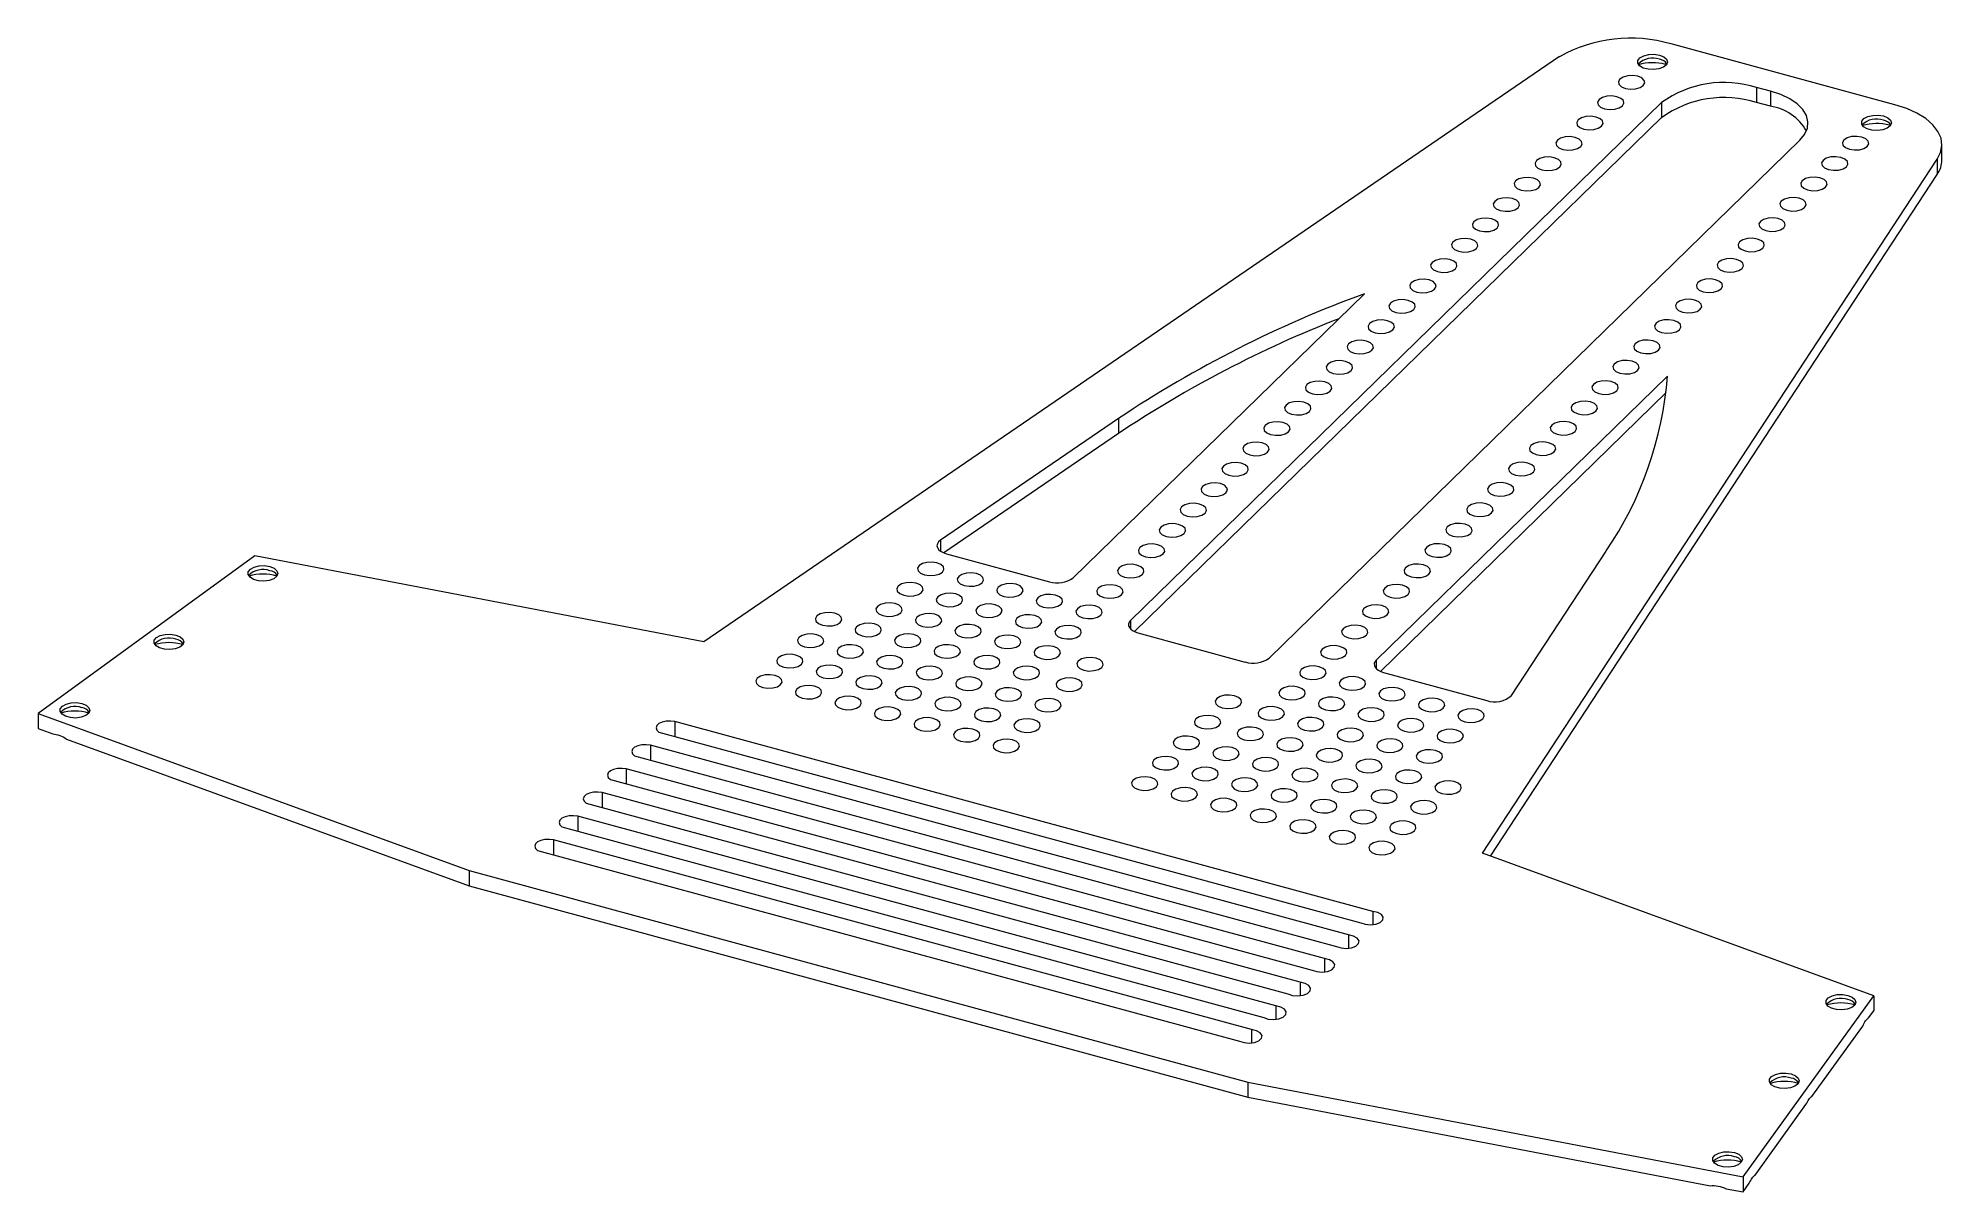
# Paper-space layout '_트리메트릭' of a CAD drawing. Header units: millimetres. Extents: x -163 to 53, y -91 to 40.
import ezdxf

# ---------------------------------------------------------------- set-up
doc = ezdxf.new("R2010")
doc.units = ezdxf.units.MM

psp = doc.layouts.new('_트리메트릭')

# ---------------------------------------------------------------- linework, layer by layer
at = {"color": 7, "linetype": 'Continuous', "lineweight": 15}
for p, q in [((47.72, 32.42), (22.28, 39.33)), ((9.63, 37.88), (-87.58, -28.59)), ((21.65, 37), (21.76, 36.97)), ((21.19, 32.66), (-39.11, -26.19)), ((21.19, 32.66), (21.19, 30.95)), ((33.57, 33.96), (32, 34.38)), ((32, 34.38), (32, 32.67)), ((33.57, 32.24), (32, 32.67)), ((33.57, 33.96), (33.57, 32.24)), ((21.19, 30.95), (-38.65, -27.45)), ((-23.38, -30.47), (36.92, 28.39)), ((47.09, 30.09), (47.2, 30.05)), ((0.86, -52.62), (52.53, 26.22)), ((52.53, 26.22), (52.53, 24.5)), ((53.05, 26.15), (53.05, 27.87)), ((1.77, -52.95), (52.53, 24.5)), ((-45.63, -21.34), (-12.55, 10.95)), ((21.88, 1.59), (-11.2, -30.7)), ((21.72, -0.28), (-10.74, -31.96)), ((-40.48, -3.23), (-60.7, -17.06)), ((-40.48, -3.23), (-40.48, -4.94)), ((-40.48, -4.94), (-60.31, -18.5)), ((-138.61, -18.82), (-163.22, -36.75)), ((-87.58, -28.59), (-138.61, -18.82)), ((-60.04, -18.59), (-48.33, -21.77)), ((4.17, -34.69), (14.92, -18.29)), ((-38.27, -27.58), (-26.09, -30.9)), ((-10.37, -32.09), (1.34, -35.27)), ((-163.22, -36.75), (-114.23, -54.59)), ((-163.22, -36.75), (-163.22, -38.47)), ((-163.22, -38.47), (-161.55, -39.07)), ((-92.69, -38.86), (-12.96, -60.53)), ((-11.59, -59.23), (-90.89, -37.67)), ((-90.89, -37.67), (-90.89, -39.35)), ((-159.98, -39.65), (-114.23, -56.31)), ((-14.34, -61.91), (-93.64, -40.36)), ((-93.64, -40.36), (-93.64, -42.04)), ((-17.1, -64.6), (-96.4, -43.05)), ((-96.4, -43.05), (-96.4, -44.72)), ((-95.45, -41.55), (-15.72, -63.21)), ((-98.2, -44.23), (-18.47, -65.9)), ((-100.96, -46.92), (-21.23, -68.59)), ((-19.85, -67.29), (-99.15, -45.74)), ((-99.15, -45.74), (-99.15, -47.41)), ((-103.71, -49.61), (-23.98, -71.28)), ((-22.61, -69.98), (-101.91, -48.43)), ((-101.91, -48.43), (-101.91, -50.1)), ((-25.36, -72.67), (-104.66, -51.12)), ((-104.66, -51.12), (-104.66, -52.79)), ((-106.47, -52.3), (-26.74, -73.97)), ((45.31, -68.81), (0.86, -52.62)), ((-114.23, -54.59), (-25.78, -78.63)), ((-114.23, -54.59), (-114.23, -56.31)), ((-114.23, -56.31), (-25.78, -80.34)), ((-11.59, -59.23), (-11.59, -60.74)), ((-14.34, -61.91), (-14.34, -63.43)), ((-17.1, -64.6), (-17.1, -66.12)), ((-19.85, -67.29), (-19.85, -68.8)), ((30.46, -89.39), (45.31, -68.81)), ((45.31, -68.81), (45.31, -70.52)), ((-22.61, -69.98), (-22.61, -71.49)), ((44.73, -71.33), (45.31, -70.52)), ((-25.36, -72.67), (-25.36, -74.18)), ((38.28, -80.26), (44.06, -72.26)), ((-25.78, -78.63), (-25.78, -80.34)), ((-25.78, -78.63), (30.46, -89.39)), ((-25.78, -80.34), (26.75, -90.4)), ((31.84, -89.19), (37.61, -81.19)), ((28.55, -90.74), (30.46, -91.11)), ((30.46, -89.39), (30.46, -91.11)), ((30.46, -91.11), (31.17, -90.12))]:
    psp.add_line(p, q, dxfattribs=at)
at = {"color": 8, "linetype": 'Continuous', "lineweight": 15}
for p, q in [((-60.7, -17.06), (-60.7, -18.3)), ((-39.11, -26.19), (-39.11, -27.15)), ((-11.2, -30.7), (-11.2, -31.66))]:
    psp.add_line(p, q, dxfattribs=at)
at = {"color": 7, "linetype": 'Continuous', "lineweight": 15, "flags": 128}
for points in [[(20.97, 38.05), (21.46, 37.85), (21.78, 37.58), (21.88, 37.26), (21.75, 36.94), (21.41, 36.67), (20.9, 36.49), (20.29, 36.41), (19.67, 36.44), (19.12, 36.59), (18.71, 36.84), (18.5, 37.14), (18.51, 37.46), (18.75, 37.76), (19.18, 37.99), (19.75, 38.13), (20.37, 38.15), (20.97, 38.05)], [(17.11, 34.28), (17.67, 34.2), (18.25, 34.23), (18.76, 34.37), (19.13, 34.6), (19.3, 34.89), (19.24, 35.19), (18.96, 35.46), (18.51, 35.65), (17.94, 35.73), (17.36, 35.7), (16.85, 35.56), (16.48, 35.33), (16.31, 35.04), (16.37, 34.74), (16.65, 34.47), (17.11, 34.28)], [(14.73, 31.97), (15.3, 31.88), (15.88, 31.91), (16.39, 32.06), (16.76, 32.29), (16.93, 32.58), (16.87, 32.88), (16.59, 33.14), (16.13, 33.33), (15.57, 33.42), (14.99, 33.39), (14.48, 33.25), (14.11, 33.01), (13.94, 32.72), (14, 32.42), (14.28, 32.16), (14.73, 31.97)], [(36.92, 28.39), (37.46, 29.05), (37.77, 29.75), (37.83, 30.47), (37.66, 31.18), (37.25, 31.87), (36.61, 32.51), (35.77, 33.08), (34.75, 33.57), (33.57, 33.96)], [(12.36, 29.65), (12.93, 29.57), (13.51, 29.6), (14.02, 29.74), (14.39, 29.98), (14.56, 30.27), (14.5, 30.57), (14.22, 30.83), (13.76, 31.02), (13.2, 31.11), (12.62, 31.07), (12.11, 30.93), (11.74, 30.7), (11.57, 30.41), (11.63, 30.11), (11.91, 29.84), (12.36, 29.65)], [(46.41, 31.14), (46.9, 30.94), (47.21, 30.66), (47.32, 30.34), (47.19, 30.03), (46.84, 29.76), (46.34, 29.57), (45.73, 29.49), (45.11, 29.53), (44.56, 29.68), (44.15, 29.92), (43.94, 30.22), (43.95, 30.55), (44.19, 30.84), (44.62, 31.08), (45.19, 31.21), (45.81, 31.23), (46.41, 31.14)], [(52.53, 26.22), (52.91, 27), (53.05, 27.8), (52.95, 28.61), (52.6, 29.39), (52.02, 30.14), (51.22, 30.84), (50.22, 31.46), (49.05, 31.99), (47.72, 32.42)], [(9.99, 27.34), (10.55, 27.25), (11.14, 27.28), (11.65, 27.43), (12.02, 27.66), (12.19, 27.95), (12.13, 28.25), (11.85, 28.52), (11.39, 28.71), (10.83, 28.79), (10.25, 28.76), (9.74, 28.62), (9.37, 28.38), (9.2, 28.09), (9.26, 27.79), (9.54, 27.53), (9.99, 27.34)], [(43.94, 28.73), (43.38, 28.82), (42.8, 28.79), (42.29, 28.65), (41.92, 28.41), (41.75, 28.12), (41.81, 27.82), (42.09, 27.56), (42.54, 27.37), (43.11, 27.28), (43.69, 27.31), (44.2, 27.46), (44.57, 27.69), (44.74, 27.98), (44.68, 28.28), (44.4, 28.54), (43.94, 28.73)], [(7.62, 25.03), (8.18, 24.94), (8.77, 24.97), (9.28, 25.11), (9.65, 25.35), (9.82, 25.64), (9.76, 25.94), (9.48, 26.2), (9.02, 26.39), (8.46, 26.48), (7.88, 26.45), (7.36, 26.3), (7, 26.07), (6.83, 25.78), (6.89, 25.48), (7.17, 25.22), (7.62, 25.03)], [(41.57, 26.42), (41.01, 26.51), (40.43, 26.48), (39.92, 26.33), (39.55, 26.1), (39.38, 25.81), (39.44, 25.51), (39.72, 25.24), (40.17, 25.05), (40.73, 24.97), (41.32, 25), (41.83, 25.14), (42.2, 25.38), (42.37, 25.67), (42.31, 25.97), (42.03, 26.23), (41.57, 26.42)], [(5.25, 22.71), (5.81, 22.63), (6.39, 22.66), (6.91, 22.8), (7.28, 23.03), (7.45, 23.32), (7.38, 23.62), (7.11, 23.89), (6.65, 24.08), (6.09, 24.16), (5.51, 24.13), (4.99, 23.99), (4.63, 23.76), (4.46, 23.47), (4.52, 23.17), (4.8, 22.9), (5.25, 22.71)], [(39.2, 24.11), (38.64, 24.19), (38.06, 24.16), (37.55, 24.02), (37.18, 23.78), (37.01, 23.49), (37.07, 23.19), (37.35, 22.93), (37.8, 22.74), (38.36, 22.65), (38.95, 22.68), (39.46, 22.83), (39.83, 23.06), (40, 23.35), (39.94, 23.65), (39.66, 23.92), (39.2, 24.11)], [(2.88, 20.4), (3.44, 20.31), (4.02, 20.34), (4.54, 20.49), (4.91, 20.72), (5.07, 21.01), (5.01, 21.31), (4.74, 21.57), (4.28, 21.76), (3.72, 21.85), (3.14, 21.82), (2.62, 21.68), (2.25, 21.44), (2.09, 21.15), (2.15, 20.85), (2.43, 20.59), (2.88, 20.4)], [(36.83, 21.79), (36.27, 21.88), (35.69, 21.85), (35.17, 21.7), (34.81, 21.47), (34.64, 21.18), (34.7, 20.88), (34.98, 20.62), (35.43, 20.43), (35.99, 20.34), (36.58, 20.37), (37.09, 20.51), (37.46, 20.75), (37.63, 21.04), (37.57, 21.34), (37.29, 21.6), (36.83, 21.79)], [(0.51, 18.08), (1.07, 18), (1.65, 18.03), (2.17, 18.17), (2.54, 18.41), (2.7, 18.7), (2.64, 19), (2.36, 19.26), (1.91, 19.45), (1.35, 19.54), (0.77, 19.5), (0.25, 19.36), (-0.12, 19.13), (-0.28, 18.84), (-0.22, 18.54), (0.06, 18.27), (0.51, 18.08)], [(34.46, 19.48), (33.9, 19.56), (33.32, 19.53), (32.8, 19.39), (32.43, 19.16), (32.27, 18.87), (32.33, 18.57), (32.61, 18.3), (33.06, 18.11), (33.62, 18.03), (34.2, 18.06), (34.72, 18.2), (35.09, 18.43), (35.26, 18.72), (35.19, 19.02), (34.92, 19.29), (34.46, 19.48)], [(-1.86, 15.77), (-1.3, 15.68), (-0.72, 15.71), (-0.2, 15.86), (0.17, 16.09), (0.33, 16.38), (0.27, 16.68), (-0.01, 16.95), (-0.46, 17.14), (-1.02, 17.22), (-1.6, 17.19), (-2.12, 17.05), (-2.49, 16.81), (-2.65, 16.52), (-2.59, 16.22), (-2.32, 15.96), (-1.86, 15.77)], [(32.09, 17.16), (31.53, 17.25), (30.95, 17.22), (30.43, 17.08), (30.06, 16.84), (29.9, 16.55), (29.96, 16.25), (30.24, 15.99), (30.69, 15.8), (31.25, 15.71), (31.83, 15.74), (32.35, 15.89), (32.72, 16.12), (32.88, 16.41), (32.82, 16.71), (32.55, 16.97), (32.09, 17.16)], [(-4.23, 13.46), (-3.67, 13.37), (-3.09, 13.4), (-2.57, 13.54), (-2.2, 13.78), (-2.04, 14.07), (-2.1, 14.37), (-2.38, 14.63), (-2.83, 14.82), (-3.39, 14.91), (-3.97, 14.88), (-4.49, 14.73), (-4.86, 14.5), (-5.03, 14.21), (-4.96, 13.91), (-4.69, 13.65), (-4.23, 13.46)], [(29.72, 14.85), (29.16, 14.94), (28.58, 14.91), (28.06, 14.76), (27.69, 14.53), (27.53, 14.24), (27.59, 13.94), (27.87, 13.67), (28.32, 13.48), (28.88, 13.4), (29.46, 13.43), (29.98, 13.57), (30.35, 13.81), (30.51, 14.1), (30.45, 14.4), (30.17, 14.66), (29.72, 14.85)], [(-6.6, 11.14), (-6.04, 11.06), (-5.46, 11.09), (-4.94, 11.23), (-4.58, 11.46), (-4.41, 11.75), (-4.47, 12.05), (-4.75, 12.32), (-5.2, 12.51), (-5.76, 12.59), (-6.35, 12.56), (-6.86, 12.42), (-7.23, 12.19), (-7.4, 11.9), (-7.34, 11.6), (-7.06, 11.33), (-6.6, 11.14)], [(27.35, 12.54), (26.79, 12.62), (26.21, 12.59), (25.69, 12.45), (25.32, 12.21), (25.16, 11.92), (25.22, 11.62), (25.49, 11.36), (25.95, 11.17), (26.51, 11.08), (27.09, 11.12), (27.61, 11.26), (27.98, 11.49), (28.14, 11.78), (28.08, 12.08), (27.8, 12.35), (27.35, 12.54)], [(-8.97, 8.83), (-8.41, 8.74), (-7.83, 8.77), (-7.32, 8.92), (-6.95, 9.15), (-6.78, 9.44), (-6.84, 9.74), (-7.12, 10), (-7.57, 10.19), (-8.13, 10.28), (-8.72, 10.25), (-9.23, 10.11), (-9.6, 9.87), (-9.77, 9.58), (-9.71, 9.28), (-9.43, 9.02), (-8.97, 8.83)], [(24.98, 10.22), (24.42, 10.31), (23.84, 10.28), (23.32, 10.13), (22.95, 9.9), (22.78, 9.61), (22.85, 9.31), (23.12, 9.05), (23.58, 8.86), (24.14, 8.77), (24.72, 8.8), (25.24, 8.94), (25.6, 9.18), (25.77, 9.47), (25.71, 9.77), (25.43, 10.03), (24.98, 10.22)], [(-11.34, 6.51), (-10.78, 6.43), (-10.2, 6.46), (-9.69, 6.6), (-9.32, 6.84), (-9.15, 7.13), (-9.21, 7.43), (-9.49, 7.69), (-9.94, 7.88), (-10.5, 7.97), (-11.09, 7.94), (-11.6, 7.79), (-11.97, 7.56), (-12.14, 7.27), (-12.08, 6.97), (-11.8, 6.7), (-11.34, 6.51)], [(22.61, 7.91), (22.05, 7.99), (21.46, 7.96), (20.95, 7.82), (20.58, 7.59), (20.41, 7.3), (20.47, 7), (20.75, 6.73), (21.21, 6.54), (21.77, 6.46), (22.35, 6.49), (22.87, 6.63), (23.23, 6.86), (23.4, 7.15), (23.34, 7.45), (23.06, 7.72), (22.61, 7.91)], [(-13.71, 4.2), (-13.15, 4.11), (-12.57, 4.14), (-12.06, 4.29), (-11.69, 4.52), (-11.52, 4.81), (-11.58, 5.11), (-11.86, 5.38), (-12.31, 5.57), (-12.88, 5.65), (-13.46, 5.62), (-13.97, 5.48), (-14.34, 5.24), (-14.51, 4.95), (-14.45, 4.65), (-14.17, 4.39), (-13.71, 4.2)], [(20.24, 5.59), (19.68, 5.68), (19.09, 5.65), (18.58, 5.51), (18.21, 5.27), (18.04, 4.98), (18.1, 4.68), (18.38, 4.42), (18.84, 4.23), (19.4, 4.14), (19.98, 4.17), (20.49, 4.32), (20.86, 4.55), (21.03, 4.84), (20.97, 5.14), (20.69, 5.4), (20.24, 5.59)], [(-16.09, 1.89), (-15.52, 1.8), (-14.94, 1.83), (-14.43, 1.97), (-14.06, 2.21), (-13.89, 2.5), (-13.95, 2.8), (-14.23, 3.06), (-14.69, 3.25), (-15.25, 3.34), (-15.83, 3.31), (-16.34, 3.16), (-16.71, 2.93), (-16.88, 2.64), (-16.82, 2.34), (-16.54, 2.08), (-16.09, 1.89)], [(17.87, 3.28), (17.3, 3.37), (16.72, 3.34), (16.21, 3.19), (15.84, 2.96), (15.67, 2.67), (15.73, 2.37), (16.01, 2.1), (16.47, 1.91), (17.03, 1.83), (17.61, 1.86), (18.12, 2), (18.49, 2.24), (18.66, 2.53), (18.6, 2.83), (18.32, 3.09), (17.87, 3.28)], [(-18.46, -0.43), (-17.9, -0.51), (-17.31, -0.48), (-16.8, -0.34), (-16.43, -0.11), (-16.26, 0.18), (-16.32, 0.48), (-16.6, 0.75), (-17.06, 0.94), (-17.62, 1.02), (-18.2, 0.99), (-18.71, 0.85), (-19.08, 0.62), (-19.25, 0.33), (-19.19, 0.03), (-18.91, -0.24), (-18.46, -0.43)], [(15.5, 0.97), (14.93, 1.05), (14.35, 1.02), (13.84, 0.88), (13.47, 0.64), (13.3, 0.35), (13.36, 0.05), (13.64, -0.21), (14.09, -0.4), (14.66, -0.49), (15.24, -0.45), (15.75, -0.31), (16.12, -0.08), (16.29, 0.21), (16.23, 0.51), (15.95, 0.78), (15.5, 0.97)], [(-20.83, -2.74), (-20.27, -2.83), (-19.68, -2.8), (-19.17, -2.65), (-18.8, -2.42), (-18.63, -2.13), (-18.69, -1.83), (-18.97, -1.57), (-19.43, -1.38), (-19.99, -1.29), (-20.57, -1.32), (-21.09, -1.46), (-21.45, -1.7), (-21.62, -1.99), (-21.56, -2.29), (-21.28, -2.55), (-20.83, -2.74)], [(13.12, -1.35), (12.56, -1.26), (11.98, -1.29), (11.47, -1.44), (11.1, -1.67), (10.93, -1.96), (10.99, -2.26), (11.27, -2.52), (11.72, -2.71), (12.29, -2.8), (12.87, -2.77), (13.38, -2.63), (13.75, -2.39), (13.92, -2.1), (13.86, -1.8), (13.58, -1.54), (13.12, -1.35)], [(-23.2, -5.06), (-22.64, -5.14), (-22.06, -5.11), (-21.54, -4.97), (-21.17, -4.73), (-21, -4.44), (-21.07, -4.14), (-21.34, -3.88), (-21.8, -3.69), (-22.36, -3.6), (-22.94, -3.63), (-23.46, -3.78), (-23.82, -4.01), (-23.99, -4.3), (-23.93, -4.6), (-23.65, -4.87), (-23.2, -5.06)], [(10.75, -3.66), (10.19, -3.58), (9.61, -3.61), (9.1, -3.75), (8.73, -3.98), (8.56, -4.27), (8.62, -4.57), (8.9, -4.84), (9.35, -5.03), (9.91, -5.11), (10.5, -5.08), (11.01, -4.94), (11.38, -4.71), (11.55, -4.42), (11.49, -4.12), (11.21, -3.85), (10.75, -3.66)], [(-25.57, -7.37), (-25.01, -7.46), (-24.43, -7.43), (-23.91, -7.28), (-23.54, -7.05), (-23.38, -6.76), (-23.44, -6.46), (-23.71, -6.19), (-24.17, -6), (-24.73, -5.92), (-25.31, -5.95), (-25.83, -6.09), (-26.2, -6.33), (-26.36, -6.62), (-26.3, -6.92), (-26.02, -7.18), (-25.57, -7.37)], [(8.38, -5.98), (7.82, -5.89), (7.24, -5.92), (6.72, -6.06), (6.36, -6.3), (6.19, -6.59), (6.25, -6.89), (6.53, -7.15), (6.98, -7.34), (7.54, -7.43), (8.13, -7.4), (8.64, -7.25), (9.01, -7.02), (9.18, -6.73), (9.12, -6.43), (8.84, -6.17), (8.38, -5.98)], [(-27.94, -9.68), (-27.38, -9.77), (-26.8, -9.74), (-26.28, -9.6), (-25.91, -9.36), (-25.75, -9.07), (-25.81, -8.77), (-26.09, -8.51), (-26.54, -8.32), (-27.1, -8.23), (-27.68, -8.26), (-28.2, -8.41), (-28.57, -8.64), (-28.73, -8.93), (-28.67, -9.23), (-28.39, -9.49), (-27.94, -9.68)], [(6.01, -8.29), (5.45, -8.2), (4.87, -8.23), (4.35, -8.38), (3.99, -8.61), (3.82, -8.9), (3.88, -9.2), (4.16, -9.47), (4.61, -9.66), (5.17, -9.74), (5.75, -9.71), (6.27, -9.57), (6.64, -9.33), (6.81, -9.04), (6.74, -8.74), (6.47, -8.48), (6.01, -8.29)], [(-30.31, -12), (-29.75, -12.08), (-29.17, -12.05), (-28.65, -11.91), (-28.28, -11.68), (-28.12, -11.39), (-28.18, -11.09), (-28.46, -10.82), (-28.91, -10.63), (-29.47, -10.55), (-30.05, -10.58), (-30.57, -10.72), (-30.94, -10.95), (-31.1, -11.24), (-31.04, -11.54), (-30.76, -11.81), (-30.31, -12)], [(3.64, -10.6), (3.08, -10.52), (2.5, -10.55), (1.98, -10.69), (1.61, -10.93), (1.45, -11.22), (1.51, -11.51), (1.79, -11.78), (2.24, -11.97), (2.8, -12.06), (3.38, -12.02), (3.9, -11.88), (4.27, -11.65), (4.43, -11.36), (4.37, -11.06), (4.1, -10.79), (3.64, -10.6)], [(-32.68, -14.31), (-32.12, -14.4), (-31.54, -14.37), (-31.02, -14.22), (-30.65, -13.99), (-30.49, -13.7), (-30.55, -13.4), (-30.83, -13.14), (-31.28, -12.95), (-31.84, -12.86), (-32.42, -12.89), (-32.94, -13.03), (-33.31, -13.27), (-33.47, -13.56), (-33.41, -13.86), (-33.14, -14.12), (-32.68, -14.31)], [(1.27, -12.92), (0.71, -12.83), (0.13, -12.86), (-0.39, -13.01), (-0.76, -13.24), (-0.92, -13.53), (-0.86, -13.83), (-0.58, -14.09), (-0.13, -14.28), (0.43, -14.37), (1.01, -14.34), (1.53, -14.2), (1.9, -13.96), (2.06, -13.67), (2, -13.37), (1.72, -13.11), (1.27, -12.92)], [(-60.7, -17.06), (-60.92, -17.25), (-61.06, -17.46), (-61.11, -17.68), (-61.06, -17.9), (-60.92, -18.11), (-60.7, -18.3), (-60.4, -18.47), (-60.04, -18.59)], [(-35.05, -16.63), (-34.49, -16.71), (-33.91, -16.68), (-33.39, -16.54), (-33.03, -16.3), (-32.86, -16.01), (-32.92, -15.71), (-33.2, -15.45), (-33.65, -15.26), (-34.21, -15.17), (-34.8, -15.2), (-35.31, -15.35), (-35.68, -15.58), (-35.85, -15.87), (-35.79, -16.17), (-35.51, -16.44), (-35.05, -16.63)], [(-1.1, -15.23), (-1.66, -15.15), (-2.24, -15.18), (-2.76, -15.32), (-3.13, -15.55), (-3.29, -15.84), (-3.23, -16.14), (-2.96, -16.41), (-2.5, -16.6), (-1.94, -16.68), (-1.36, -16.65), (-0.84, -16.51), (-0.47, -16.28), (-0.31, -15.99), (-0.37, -15.69), (-0.65, -15.42), (-1.1, -15.23)], [(-37.42, -18.94), (-36.86, -19.03), (-36.28, -18.99), (-35.77, -18.85), (-35.4, -18.62), (-35.23, -18.33), (-35.29, -18.03), (-35.57, -17.76), (-36.02, -17.57), (-36.58, -17.49), (-37.17, -17.52), (-37.68, -17.66), (-38.05, -17.9), (-38.22, -18.19), (-38.16, -18.49), (-37.88, -18.75), (-37.42, -18.94)], [(-3.47, -17.55), (-4.03, -17.46), (-4.61, -17.49), (-5.13, -17.63), (-5.5, -17.87), (-5.67, -18.16), (-5.6, -18.46), (-5.33, -18.72), (-4.87, -18.91), (-4.31, -19), (-3.73, -18.97), (-3.21, -18.82), (-2.84, -18.59), (-2.68, -18.3), (-2.74, -18), (-3.02, -17.74), (-3.47, -17.55)], [(-136.88, -20.05), (-136.39, -20.25), (-136.08, -20.53), (-135.98, -20.84), (-136.11, -21.16), (-136.45, -21.43), (-136.95, -21.62), (-137.56, -21.7), (-138.18, -21.66), (-138.73, -21.51), (-139.14, -21.27), (-139.35, -20.96), (-139.34, -20.64), (-139.1, -20.35), (-138.67, -20.11), (-138.1, -19.98), (-137.48, -19.95), (-136.88, -20.05)], [(-62.51, -21), (-61.95, -21.08), (-61.36, -21.05), (-60.85, -20.91), (-60.48, -20.68), (-60.31, -20.39), (-60.37, -20.09), (-60.65, -19.82), (-61.11, -19.63), (-61.67, -19.55), (-62.25, -19.58), (-62.76, -19.72), (-63.13, -19.95), (-63.3, -20.24), (-63.24, -20.54), (-62.96, -20.81), (-62.51, -21)], [(-58.01, -22.22), (-57.45, -22.3), (-56.87, -22.27), (-56.36, -22.13), (-55.99, -21.9), (-55.82, -21.61), (-55.88, -21.31), (-56.16, -21.04), (-56.61, -20.85), (-57.17, -20.77), (-57.76, -20.8), (-58.27, -20.94), (-58.64, -21.18), (-58.81, -21.46), (-58.75, -21.76), (-58.47, -22.03), (-58.01, -22.22)], [(-39.79, -21.25), (-39.23, -21.34), (-38.65, -21.31), (-38.14, -21.17), (-37.77, -20.93), (-37.6, -20.64), (-37.66, -20.34), (-37.94, -20.08), (-38.39, -19.89), (-38.95, -19.8), (-39.54, -19.83), (-40.05, -19.98), (-40.42, -20.21), (-40.59, -20.5), (-40.53, -20.8), (-40.25, -21.06), (-39.79, -21.25)], [(-5.84, -19.86), (-6.4, -19.77), (-6.99, -19.8), (-7.5, -19.95), (-7.87, -20.18), (-8.04, -20.47), (-7.98, -20.77), (-7.7, -21.04), (-7.24, -21.23), (-6.68, -21.31), (-6.1, -21.28), (-5.58, -21.14), (-5.22, -20.9), (-5.05, -20.61), (-5.11, -20.31), (-5.39, -20.05), (-5.84, -19.86)], [(-64.88, -23.31), (-64.32, -23.4), (-63.73, -23.37), (-63.22, -23.22), (-62.85, -22.99), (-62.68, -22.7), (-62.74, -22.4), (-63.02, -22.14), (-63.48, -21.95), (-64.04, -21.86), (-64.62, -21.89), (-65.14, -22.03), (-65.5, -22.27), (-65.67, -22.56), (-65.61, -22.86), (-65.33, -23.12), (-64.88, -23.31)], [(-60.38, -24.53), (-59.82, -24.62), (-59.24, -24.59), (-58.73, -24.44), (-58.36, -24.21), (-58.19, -23.92), (-58.25, -23.62), (-58.53, -23.36), (-58.98, -23.17), (-59.55, -23.08), (-60.13, -23.11), (-60.64, -23.26), (-61.01, -23.49), (-61.18, -23.78), (-61.12, -24.08), (-60.84, -24.34), (-60.38, -24.53)], [(-53.52, -23.44), (-52.96, -23.53), (-52.38, -23.49), (-51.86, -23.35), (-51.49, -23.12), (-51.33, -22.83), (-51.39, -22.53), (-51.67, -22.26), (-52.12, -22.07), (-52.68, -21.99), (-53.26, -22.02), (-53.78, -22.16), (-54.15, -22.4), (-54.31, -22.69), (-54.25, -22.98), (-53.98, -23.25), (-53.52, -23.44)], [(-49.03, -24.66), (-48.47, -24.75), (-47.89, -24.72), (-47.37, -24.57), (-47, -24.34), (-46.83, -24.05), (-46.9, -23.75), (-47.17, -23.48), (-47.63, -23.29), (-48.19, -23.21), (-48.77, -23.24), (-49.29, -23.38), (-49.65, -23.62), (-49.82, -23.91), (-49.76, -24.21), (-49.48, -24.47), (-49.03, -24.66)], [(-42.16, -23.57), (-41.6, -23.65), (-41.02, -23.62), (-40.51, -23.48), (-40.14, -23.25), (-39.97, -22.96), (-40.03, -22.66), (-40.31, -22.39), (-40.76, -22.2), (-41.33, -22.12), (-41.91, -22.15), (-42.42, -22.29), (-42.79, -22.52), (-42.96, -22.81), (-42.9, -23.11), (-42.62, -23.38), (-42.16, -23.57)], [(-8.21, -22.17), (-8.77, -22.09), (-9.36, -22.12), (-9.87, -22.26), (-10.24, -22.5), (-10.41, -22.79), (-10.35, -23.08), (-10.07, -23.35), (-9.61, -23.54), (-9.05, -23.63), (-8.47, -23.59), (-7.96, -23.45), (-7.59, -23.22), (-7.42, -22.93), (-7.48, -22.63), (-7.76, -22.36), (-8.21, -22.17)], [(-74.11, -26.72), (-73.55, -26.8), (-72.97, -26.77), (-72.45, -26.63), (-72.09, -26.4), (-71.92, -26.11), (-71.98, -25.81), (-72.26, -25.54), (-72.71, -25.35), (-73.27, -25.27), (-73.86, -25.3), (-74.37, -25.44), (-74.74, -25.67), (-74.91, -25.96), (-74.85, -26.26), (-74.57, -26.53), (-74.11, -26.72)], [(-67.25, -25.63), (-66.69, -25.71), (-66.11, -25.68), (-65.59, -25.54), (-65.22, -25.3), (-65.05, -25.01), (-65.12, -24.71), (-65.39, -24.45), (-65.85, -24.26), (-66.41, -24.17), (-66.99, -24.2), (-67.51, -24.35), (-67.88, -24.58), (-68.04, -24.87), (-67.98, -25.17), (-67.7, -25.44), (-67.25, -25.63)], [(-62.76, -26.85), (-62.19, -26.93), (-61.61, -26.9), (-61.1, -26.76), (-60.73, -26.52), (-60.56, -26.24), (-60.62, -25.94), (-60.9, -25.67), (-61.36, -25.48), (-61.92, -25.39), (-62.5, -25.43), (-63.01, -25.57), (-63.38, -25.8), (-63.55, -26.09), (-63.49, -26.39), (-63.21, -26.66), (-62.76, -26.85)], [(-55.89, -25.75), (-55.33, -25.84), (-54.75, -25.81), (-54.23, -25.67), (-53.87, -25.43), (-53.7, -25.14), (-53.76, -24.84), (-54.04, -24.58), (-54.49, -24.39), (-55.05, -24.3), (-55.63, -24.33), (-56.15, -24.48), (-56.52, -24.71), (-56.69, -25), (-56.62, -25.3), (-56.35, -25.56), (-55.89, -25.75)], [(-51.4, -26.98), (-50.84, -27.06), (-50.26, -27.03), (-49.74, -26.89), (-49.37, -26.65), (-49.21, -26.36), (-49.27, -26.06), (-49.54, -25.8), (-50, -25.61), (-50.56, -25.52), (-51.14, -25.55), (-51.66, -25.7), (-52.03, -25.93), (-52.19, -26.22), (-52.13, -26.52), (-51.85, -26.79), (-51.4, -26.98)], [(-44.54, -25.88), (-43.97, -25.97), (-43.39, -25.94), (-42.88, -25.79), (-42.51, -25.56), (-42.34, -25.27), (-42.4, -24.97), (-42.68, -24.71), (-43.14, -24.52), (-43.7, -24.43), (-44.28, -24.46), (-44.79, -24.6), (-45.16, -24.84), (-45.33, -25.13), (-45.27, -25.43), (-44.99, -25.69), (-44.54, -25.88)], [(-10.58, -24.49), (-11.14, -24.4), (-11.73, -24.43), (-12.24, -24.58), (-12.61, -24.81), (-12.78, -25.1), (-12.72, -25.4), (-12.44, -25.66), (-11.98, -25.85), (-11.42, -25.94), (-10.84, -25.91), (-10.33, -25.77), (-9.96, -25.53), (-9.79, -25.24), (-9.85, -24.94), (-10.13, -24.68), (-10.58, -24.49)], [(-147.56, -27.83), (-147.07, -28.03), (-146.76, -28.31), (-146.66, -28.62), (-146.79, -28.94), (-147.13, -29.21), (-147.63, -29.4), (-148.24, -29.48), (-148.86, -29.44), (-149.41, -29.29), (-149.82, -29.05), (-150.03, -28.74), (-150.02, -28.42), (-149.78, -28.13), (-149.35, -27.89), (-148.78, -27.76), (-148.16, -27.73), (-147.56, -27.83)], [(-76.15, -29.16), (-75.59, -29.25), (-75.01, -29.22), (-74.49, -29.07), (-74.12, -28.84), (-73.96, -28.55), (-74.02, -28.25), (-74.3, -27.99), (-74.75, -27.8), (-75.31, -27.71), (-75.89, -27.74), (-76.41, -27.88), (-76.78, -28.12), (-76.94, -28.41), (-76.88, -28.71), (-76.6, -28.97), (-76.15, -29.16)], [(-69.62, -27.94), (-69.06, -28.03), (-68.48, -27.99), (-67.96, -27.85), (-67.59, -27.62), (-67.43, -27.33), (-67.49, -27.03), (-67.76, -26.76), (-68.22, -26.57), (-68.78, -26.49), (-69.36, -26.52), (-69.88, -26.66), (-70.25, -26.9), (-70.41, -27.18), (-70.35, -27.48), (-70.07, -27.75), (-69.62, -27.94)], [(-65.13, -29.16), (-64.57, -29.25), (-63.98, -29.22), (-63.47, -29.07), (-63.1, -28.84), (-62.93, -28.55), (-62.99, -28.25), (-63.27, -27.98), (-63.73, -27.79), (-64.29, -27.71), (-64.87, -27.74), (-65.38, -27.88), (-65.75, -28.12), (-65.92, -28.41), (-65.86, -28.71), (-65.58, -28.97), (-65.13, -29.16)], [(-58.26, -28.07), (-57.7, -28.15), (-57.12, -28.12), (-56.6, -27.98), (-56.24, -27.75), (-56.07, -27.46), (-56.13, -27.16), (-56.41, -26.89), (-56.86, -26.7), (-57.42, -26.62), (-58.01, -26.65), (-58.52, -26.79), (-58.89, -27.02), (-59.06, -27.31), (-59, -27.61), (-58.72, -27.88), (-58.26, -28.07)], [(-53.77, -29.29), (-53.21, -29.37), (-52.63, -29.34), (-52.11, -29.2), (-51.74, -28.97), (-51.58, -28.68), (-51.64, -28.38), (-51.92, -28.11), (-52.37, -27.92), (-52.93, -27.84), (-53.51, -27.87), (-54.03, -28.01), (-54.4, -28.25), (-54.56, -28.53), (-54.5, -28.83), (-54.22, -29.1), (-53.77, -29.29)], [(-46.91, -28.2), (-46.35, -28.28), (-45.76, -28.25), (-45.25, -28.11), (-44.88, -27.87), (-44.71, -27.58), (-44.77, -27.28), (-45.05, -27.02), (-45.51, -26.83), (-46.07, -26.74), (-46.65, -26.77), (-47.16, -26.92), (-47.53, -27.15), (-47.7, -27.44), (-47.64, -27.74), (-47.36, -28.01), (-46.91, -28.2)], [(-39.11, -26.19), (-39.26, -26.38), (-39.33, -26.58), (-39.33, -26.78), (-39.25, -26.98), (-39.1, -27.16), (-38.88, -27.33), (-38.6, -27.47), (-38.27, -27.58)], [(-12.95, -26.8), (-13.52, -26.72), (-14.1, -26.75), (-14.61, -26.89), (-14.98, -27.12), (-15.15, -27.41), (-15.09, -27.71), (-14.81, -27.98), (-14.35, -28.17), (-13.79, -28.25), (-13.21, -28.22), (-12.7, -28.08), (-12.33, -27.85), (-12.16, -27.56), (-12.22, -27.26), (-12.5, -26.99), (-12.95, -26.8)], [(-78.52, -31.48), (-77.96, -31.56), (-77.38, -31.53), (-76.86, -31.39), (-76.49, -31.15), (-76.33, -30.86), (-76.39, -30.56), (-76.67, -30.3), (-77.12, -30.11), (-77.68, -30.02), (-78.26, -30.05), (-78.78, -30.2), (-79.15, -30.43), (-79.31, -30.72), (-79.25, -31.02), (-78.98, -31.29), (-78.52, -31.48)], [(-71.66, -30.38), (-71.1, -30.47), (-70.51, -30.44), (-70, -30.29), (-69.63, -30.06), (-69.46, -29.77), (-69.52, -29.47), (-69.8, -29.21), (-70.26, -29.02), (-70.82, -28.93), (-71.4, -28.96), (-71.91, -29.11), (-72.28, -29.34), (-72.45, -29.63), (-72.39, -29.93), (-72.11, -30.19), (-71.66, -30.38)], [(-67.16, -31.6), (-66.6, -31.69), (-66.02, -31.66), (-65.51, -31.52), (-65.14, -31.28), (-64.97, -30.99), (-65.03, -30.69), (-65.31, -30.43), (-65.76, -30.24), (-66.33, -30.15), (-66.91, -30.18), (-67.42, -30.33), (-67.79, -30.56), (-67.96, -30.85), (-67.9, -31.15), (-67.62, -31.41), (-67.16, -31.6)], [(-60.63, -30.38), (-60.07, -30.47), (-59.49, -30.44), (-58.98, -30.29), (-58.61, -30.06), (-58.44, -29.77), (-58.5, -29.47), (-58.78, -29.21), (-59.23, -29.02), (-59.79, -28.93), (-60.38, -28.96), (-60.89, -29.1), (-61.26, -29.34), (-61.43, -29.63), (-61.37, -29.93), (-61.09, -30.19), (-60.63, -30.38)], [(-56.14, -31.6), (-55.58, -31.69), (-55, -31.66), (-54.48, -31.51), (-54.11, -31.28), (-53.95, -30.99), (-54.01, -30.69), (-54.29, -30.43), (-54.74, -30.24), (-55.3, -30.15), (-55.88, -30.18), (-56.4, -30.33), (-56.77, -30.56), (-56.93, -30.85), (-56.87, -31.15), (-56.6, -31.41), (-56.14, -31.6)], [(-49.28, -30.51), (-48.72, -30.6), (-48.13, -30.56), (-47.62, -30.42), (-47.25, -30.19), (-47.08, -29.9), (-47.14, -29.6), (-47.42, -29.33), (-47.88, -29.14), (-48.44, -29.06), (-49.02, -29.09), (-49.53, -29.23), (-49.9, -29.47), (-50.07, -29.76), (-50.01, -30.05), (-49.73, -30.32), (-49.28, -30.51)], [(-15.33, -29.12), (-15.89, -29.03), (-16.47, -29.06), (-16.98, -29.2), (-17.35, -29.44), (-17.52, -29.73), (-17.46, -30.03), (-17.18, -30.29), (-16.73, -30.48), (-16.16, -30.57), (-15.58, -30.54), (-15.07, -30.39), (-14.7, -30.16), (-14.53, -29.87), (-14.59, -29.57), (-14.87, -29.31), (-15.33, -29.12)], [(-80.89, -33.79), (-80.33, -33.88), (-79.75, -33.85), (-79.23, -33.7), (-78.87, -33.47), (-78.7, -33.18), (-78.76, -32.88), (-79.04, -32.61), (-79.49, -32.42), (-80.05, -32.34), (-80.63, -32.37), (-81.15, -32.51), (-81.52, -32.75), (-81.69, -33.04), (-81.62, -33.34), (-81.35, -33.6), (-80.89, -33.79)], [(-74.03, -32.7), (-73.47, -32.78), (-72.88, -32.75), (-72.37, -32.61), (-72, -32.37), (-71.83, -32.09), (-71.89, -31.79), (-72.17, -31.52), (-72.63, -31.33), (-73.19, -31.24), (-73.77, -31.28), (-74.29, -31.42), (-74.65, -31.65), (-74.82, -31.94), (-74.76, -32.24), (-74.48, -32.51), (-74.03, -32.7)], [(-62.67, -32.83), (-62.11, -32.91), (-61.53, -32.88), (-61.01, -32.74), (-60.64, -32.5), (-60.48, -32.21), (-60.54, -31.91), (-60.82, -31.65), (-61.27, -31.46), (-61.83, -31.37), (-62.41, -31.4), (-62.93, -31.55), (-63.3, -31.78), (-63.47, -32.07), (-63.4, -32.37), (-63.13, -32.64), (-62.67, -32.83)], [(-51.65, -32.82), (-51.09, -32.91), (-50.5, -32.88), (-49.99, -32.74), (-49.62, -32.5), (-49.45, -32.21), (-49.51, -31.91), (-49.79, -31.65), (-50.25, -31.46), (-50.81, -31.37), (-51.39, -31.4), (-51.91, -31.55), (-52.27, -31.78), (-52.44, -32.07), (-52.38, -32.37), (-52.1, -32.63), (-51.65, -32.82)], [(-44.42, -31.83), (-43.86, -31.92), (-43.28, -31.88), (-42.76, -31.74), (-42.39, -31.51), (-42.23, -31.22), (-42.29, -30.92), (-42.57, -30.65), (-43.02, -30.46), (-43.58, -30.38), (-44.16, -30.41), (-44.68, -30.55), (-45.05, -30.79), (-45.21, -31.08), (-45.15, -31.38), (-44.87, -31.64), (-44.42, -31.83)], [(-17.7, -31.43), (-18.26, -31.34), (-18.84, -31.37), (-19.35, -31.52), (-19.72, -31.75), (-19.89, -32.04), (-19.83, -32.34), (-19.55, -32.61), (-19.1, -32.8), (-18.54, -32.88), (-17.95, -32.85), (-17.44, -32.71), (-17.07, -32.47), (-16.9, -32.18), (-16.96, -31.88), (-17.24, -31.62), (-17.7, -31.43)], [(-11.2, -30.7), (-11.35, -30.88), (-11.43, -31.08), (-11.42, -31.28), (-11.34, -31.48), (-11.19, -31.67), (-10.97, -31.84), (-10.69, -31.98), (-10.37, -32.09)], [(-76.4, -35.01), (-75.84, -35.1), (-75.26, -35.07), (-74.74, -34.92), (-74.37, -34.69), (-74.21, -34.4), (-74.27, -34.1), (-74.54, -33.83), (-75, -33.64), (-75.56, -33.56), (-76.14, -33.59), (-76.66, -33.73), (-77.03, -33.97), (-77.19, -34.26), (-77.13, -34.56), (-76.85, -34.82), (-76.4, -35.01)], [(-69.54, -33.92), (-68.97, -34), (-68.39, -33.97), (-67.88, -33.83), (-67.51, -33.6), (-67.34, -33.31), (-67.4, -33.01), (-67.68, -32.74), (-68.14, -32.55), (-68.7, -32.47), (-69.28, -32.5), (-69.79, -32.64), (-70.16, -32.87), (-70.33, -33.16), (-70.27, -33.46), (-69.99, -33.73), (-69.54, -33.92)], [(-65.04, -35.14), (-64.48, -35.23), (-63.9, -35.19), (-63.38, -35.05), (-63.02, -34.82), (-62.85, -34.53), (-62.91, -34.23), (-63.19, -33.96), (-63.64, -33.77), (-64.2, -33.69), (-64.79, -33.72), (-65.3, -33.86), (-65.67, -34.1), (-65.84, -34.38), (-65.78, -34.68), (-65.5, -34.95), (-65.04, -35.14)], [(-58.18, -34.05), (-57.62, -34.13), (-57.04, -34.1), (-56.52, -33.96), (-56.15, -33.72), (-55.99, -33.43), (-56.05, -33.14), (-56.32, -32.87), (-56.78, -32.68), (-57.34, -32.59), (-57.92, -32.63), (-58.44, -32.77), (-58.81, -33), (-58.97, -33.29), (-58.91, -33.59), (-58.63, -33.86), (-58.18, -34.05)], [(-53.69, -35.27), (-53.12, -35.35), (-52.54, -35.32), (-52.03, -35.18), (-51.66, -34.94), (-51.49, -34.66), (-51.55, -34.36), (-51.83, -34.09), (-52.29, -33.9), (-52.85, -33.82), (-53.43, -33.85), (-53.94, -33.99), (-54.31, -34.22), (-54.48, -34.51), (-54.42, -34.81), (-54.14, -35.08), (-53.69, -35.27)], [(-46.79, -34.14), (-46.23, -34.23), (-45.65, -34.2), (-45.13, -34.06), (-44.76, -33.82), (-44.6, -33.53), (-44.66, -33.23), (-44.94, -32.97), (-45.39, -32.78), (-45.95, -32.69), (-46.53, -32.72), (-47.05, -32.87), (-47.42, -33.1), (-47.58, -33.39), (-47.52, -33.69), (-47.25, -33.95), (-46.79, -34.14)], [(-20.07, -33.74), (-20.63, -33.66), (-21.21, -33.69), (-21.72, -33.83), (-22.09, -34.07), (-22.26, -34.35), (-22.2, -34.65), (-21.92, -34.92), (-21.47, -35.11), (-20.91, -35.2), (-20.32, -35.16), (-19.81, -35.02), (-19.44, -34.79), (-19.27, -34.5), (-19.33, -34.2), (-19.61, -33.93), (-20.07, -33.74)], [(-13.2, -32.65), (-13.76, -32.56), (-14.35, -32.6), (-14.86, -32.74), (-15.23, -32.97), (-15.4, -33.26), (-15.34, -33.56), (-15.06, -33.83), (-14.6, -34.02), (-14.04, -34.1), (-13.46, -34.07), (-12.95, -33.93), (-12.58, -33.69), (-12.41, -33.41), (-12.47, -33.11), (-12.75, -32.84), (-13.2, -32.65)], [(-8.71, -33.87), (-9.27, -33.79), (-9.85, -33.82), (-10.37, -33.96), (-10.74, -34.19), (-10.9, -34.48), (-10.84, -34.78), (-10.57, -35.05), (-10.11, -35.24), (-9.55, -35.32), (-8.97, -35.29), (-8.45, -35.15), (-8.08, -34.92), (-7.92, -34.63), (-7.98, -34.33), (-8.26, -34.06), (-8.71, -33.87)], [(-158.24, -35.61), (-157.75, -35.81), (-157.44, -36.09), (-157.34, -36.41), (-157.47, -36.72), (-157.81, -36.99), (-158.31, -37.18), (-158.92, -37.26), (-159.54, -37.22), (-160.09, -37.07), (-160.5, -36.83), (-160.71, -36.53), (-160.7, -36.2), (-160.46, -35.91), (-160.03, -35.67), (-159.46, -35.54), (-158.84, -35.51), (-158.24, -35.61)], [(-71.91, -36.23), (-71.35, -36.32), (-70.76, -36.29), (-70.25, -36.14), (-69.88, -35.91), (-69.71, -35.62), (-69.77, -35.32), (-70.05, -35.06), (-70.51, -34.87), (-71.07, -34.78), (-71.65, -34.81), (-72.16, -34.95), (-72.53, -35.19), (-72.7, -35.48), (-72.64, -35.78), (-72.36, -36.04), (-71.91, -36.23)], [(-67.41, -37.45), (-66.85, -37.54), (-66.27, -37.51), (-65.76, -37.36), (-65.39, -37.13), (-65.22, -36.84), (-65.28, -36.54), (-65.56, -36.28), (-66.01, -36.09), (-66.57, -36), (-67.16, -36.03), (-67.67, -36.18), (-68.04, -36.41), (-68.21, -36.7), (-68.15, -37), (-67.87, -37.26), (-67.41, -37.45)], [(-60.55, -36.36), (-59.99, -36.45), (-59.41, -36.42), (-58.89, -36.27), (-58.52, -36.04), (-58.36, -35.75), (-58.42, -35.45), (-58.7, -35.18), (-59.15, -34.99), (-59.71, -34.91), (-60.29, -34.94), (-60.81, -35.08), (-61.18, -35.32), (-61.34, -35.61), (-61.28, -35.91), (-61, -36.17), (-60.55, -36.36)], [(-56.06, -37.58), (-55.5, -37.67), (-54.91, -37.64), (-54.4, -37.49), (-54.03, -37.26), (-53.86, -36.97), (-53.92, -36.67), (-54.2, -36.41), (-54.66, -36.22), (-55.22, -36.13), (-55.8, -36.16), (-56.31, -36.3), (-56.68, -36.54), (-56.85, -36.83), (-56.79, -37.13), (-56.51, -37.39), (-56.06, -37.58)], [(-49.19, -36.49), (-48.63, -36.57), (-48.05, -36.54), (-47.54, -36.4), (-47.17, -36.17), (-47, -35.88), (-47.06, -35.58), (-47.34, -35.31), (-47.79, -35.12), (-48.35, -35.04), (-48.94, -35.07), (-49.45, -35.21), (-49.82, -35.44), (-49.99, -35.73), (-49.93, -36.03), (-49.65, -36.3), (-49.19, -36.49)], [(-27.29, -34.74), (-27.86, -34.65), (-28.44, -34.68), (-28.95, -34.83), (-29.32, -35.06), (-29.49, -35.35), (-29.43, -35.65), (-29.15, -35.91), (-28.7, -36.1), (-28.13, -36.19), (-27.55, -36.16), (-27.04, -36.02), (-26.67, -35.78), (-26.5, -35.49), (-26.56, -35.19), (-26.84, -34.93), (-27.29, -34.74)], [(-22.44, -36.06), (-23, -35.97), (-23.58, -36), (-24.1, -36.15), (-24.46, -36.38), (-24.63, -36.67), (-24.57, -36.97), (-24.29, -37.23), (-23.84, -37.42), (-23.28, -37.51), (-22.69, -37.48), (-22.18, -37.34), (-21.81, -37.1), (-21.64, -36.81), (-21.7, -36.51), (-21.98, -36.25), (-22.44, -36.06)], [(-15.57, -34.96), (-16.14, -34.88), (-16.72, -34.91), (-17.23, -35.05), (-17.6, -35.29), (-17.77, -35.58), (-17.71, -35.88), (-17.43, -36.14), (-16.97, -36.33), (-16.41, -36.42), (-15.83, -36.39), (-15.32, -36.24), (-14.95, -36.01), (-14.78, -35.72), (-14.84, -35.42), (-15.12, -35.15), (-15.57, -34.96)], [(-11.08, -36.19), (-11.64, -36.1), (-12.22, -36.13), (-12.74, -36.27), (-13.11, -36.51), (-13.28, -36.8), (-13.21, -37.1), (-12.94, -37.36), (-12.48, -37.55), (-11.92, -37.64), (-11.34, -37.61), (-10.82, -37.46), (-10.45, -37.23), (-10.29, -36.94), (-10.35, -36.64), (-10.63, -36.38), (-11.08, -36.19)], [(-4.22, -35.09), (-4.78, -35.01), (-5.36, -35.04), (-5.88, -35.18), (-6.24, -35.42), (-6.41, -35.7), (-6.35, -36), (-6.07, -36.27), (-5.62, -36.46), (-5.06, -36.55), (-4.47, -36.51), (-3.96, -36.37), (-3.59, -36.14), (-3.42, -35.85), (-3.48, -35.55), (-3.76, -35.28), (-4.22, -35.09)], [(0.28, -36.31), (-0.29, -36.23), (-0.87, -36.26), (-1.38, -36.4), (-1.75, -36.64), (-1.92, -36.93), (-1.86, -37.23), (-1.58, -37.49), (-1.13, -37.68), (-0.56, -37.77), (0.02, -37.73), (0.53, -37.59), (0.9, -37.36), (1.07, -37.07), (1.01, -36.77), (0.73, -36.5), (0.28, -36.31)], [(-90.89, -37.67), (-91.37, -37.61), (-91.87, -37.62), (-92.33, -37.72), (-92.7, -37.9), (-92.94, -38.12), (-93.02, -38.38), (-92.93, -38.63), (-92.69, -38.86)], [(-62.92, -38.67), (-62.36, -38.76), (-61.78, -38.73), (-61.26, -38.59), (-60.89, -38.35), (-60.73, -38.06), (-60.79, -37.76), (-61.07, -37.5), (-61.52, -37.31), (-62.08, -37.22), (-62.66, -37.25), (-63.18, -37.4), (-63.55, -37.63), (-63.71, -37.92), (-63.65, -38.22), (-63.37, -38.48), (-62.92, -38.67)], [(-58.43, -39.9), (-57.87, -39.98), (-57.28, -39.95), (-56.77, -39.81), (-56.4, -39.57), (-56.23, -39.28), (-56.29, -38.98), (-56.57, -38.72), (-57.03, -38.53), (-57.59, -38.44), (-58.17, -38.47), (-58.69, -38.62), (-59.05, -38.85), (-59.22, -39.14), (-59.16, -39.44), (-58.88, -39.71), (-58.43, -39.9)], [(-51.56, -38.8), (-51, -38.89), (-50.42, -38.86), (-49.91, -38.71), (-49.54, -38.48), (-49.37, -38.19), (-49.43, -37.89), (-49.71, -37.63), (-50.16, -37.44), (-50.72, -37.35), (-51.31, -37.38), (-51.82, -37.52), (-52.19, -37.76), (-52.36, -38.05), (-52.3, -38.35), (-52.02, -38.61), (-51.56, -38.8)], [(-29.67, -37.05), (-30.23, -36.97), (-30.81, -37), (-31.32, -37.14), (-31.69, -37.37), (-31.86, -37.66), (-31.8, -37.96), (-31.52, -38.23), (-31.07, -38.42), (-30.5, -38.5), (-29.92, -38.47), (-29.41, -38.33), (-29.04, -38.1), (-28.87, -37.81), (-28.93, -37.51), (-29.21, -37.24), (-29.67, -37.05)], [(-24.81, -38.37), (-25.37, -38.29), (-25.95, -38.32), (-26.47, -38.46), (-26.84, -38.69), (-27, -38.98), (-26.94, -39.28), (-26.66, -39.55), (-26.21, -39.74), (-25.65, -39.82), (-25.07, -39.79), (-24.55, -39.65), (-24.18, -39.42), (-24.02, -39.13), (-24.08, -38.83), (-24.35, -38.56), (-24.81, -38.37)], [(-17.95, -37.28), (-18.51, -37.19), (-19.09, -37.22), (-19.6, -37.37), (-19.97, -37.6), (-20.14, -37.89), (-20.08, -38.19), (-19.8, -38.45), (-19.35, -38.64), (-18.78, -38.73), (-18.2, -38.7), (-17.69, -38.56), (-17.32, -38.32), (-17.15, -38.03), (-17.21, -37.73), (-17.49, -37.47), (-17.95, -37.28)], [(-13.45, -38.5), (-14.01, -38.41), (-14.6, -38.44), (-15.11, -38.59), (-15.48, -38.82), (-15.65, -39.11), (-15.59, -39.41), (-15.31, -39.68), (-14.85, -39.87), (-14.29, -39.95), (-13.71, -39.92), (-13.19, -39.78), (-12.83, -39.54), (-12.66, -39.25), (-12.72, -38.95), (-13, -38.69), (-13.45, -38.5)], [(-6.59, -37.41), (-7.15, -37.32), (-7.73, -37.35), (-8.25, -37.5), (-8.62, -37.73), (-8.78, -38.02), (-8.72, -38.32), (-8.44, -38.58), (-7.99, -38.77), (-7.43, -38.86), (-6.85, -38.83), (-6.33, -38.68), (-5.96, -38.45), (-5.8, -38.16), (-5.86, -37.86), (-6.13, -37.6), (-6.59, -37.41)], [(-2.1, -38.63), (-2.66, -38.54), (-3.24, -38.57), (-3.75, -38.72), (-4.12, -38.95), (-4.29, -39.24), (-4.23, -39.54), (-3.95, -39.8), (-3.5, -39.99), (-2.93, -40.08), (-2.35, -40.05), (-1.84, -39.91), (-1.47, -39.67), (-1.3, -39.38), (-1.36, -39.08), (-1.64, -38.82), (-2.1, -38.63)], [(-93.64, -40.36), (-94.13, -40.29), (-94.62, -40.31), (-95.08, -40.41), (-95.45, -40.59), (-95.69, -40.81), (-95.77, -41.07), (-95.69, -41.32), (-95.45, -41.55)], [(-53.93, -41.12), (-53.37, -41.2), (-52.79, -41.17), (-52.28, -41.03), (-51.91, -40.79), (-51.74, -40.51), (-51.8, -40.21), (-52.08, -39.94), (-52.53, -39.75), (-53.1, -39.66), (-53.68, -39.7), (-54.19, -39.84), (-54.56, -40.07), (-54.73, -40.36), (-54.67, -40.66), (-54.39, -40.93), (-53.93, -41.12)], [(-32.07, -39.4), (-32.63, -39.31), (-33.21, -39.34), (-33.73, -39.48), (-34.09, -39.72), (-34.26, -40.01), (-34.2, -40.31), (-33.92, -40.57), (-33.47, -40.76), (-32.91, -40.85), (-32.32, -40.82), (-31.81, -40.67), (-31.44, -40.44), (-31.27, -40.15), (-31.33, -39.85), (-31.61, -39.59), (-32.07, -39.4)], [(-27.58, -40.62), (-28.14, -40.53), (-28.72, -40.56), (-29.23, -40.71), (-29.6, -40.94), (-29.77, -41.23), (-29.71, -41.53), (-29.43, -41.79), (-28.98, -41.98), (-28.41, -42.07), (-27.83, -42.04), (-27.32, -41.89), (-26.95, -41.66), (-26.78, -41.37), (-26.84, -41.07), (-27.12, -40.81), (-27.58, -40.62)], [(-20.32, -39.59), (-20.88, -39.51), (-21.46, -39.54), (-21.97, -39.68), (-22.34, -39.92), (-22.51, -40.2), (-22.45, -40.5), (-22.17, -40.77), (-21.72, -40.96), (-21.16, -41.04), (-20.57, -41.01), (-20.06, -40.87), (-19.69, -40.64), (-19.52, -40.35), (-19.58, -40.05), (-19.86, -39.78), (-20.32, -39.59)], [(-15.82, -40.81), (-16.38, -40.73), (-16.97, -40.76), (-17.48, -40.9), (-17.85, -41.14), (-18.02, -41.43), (-17.96, -41.72), (-17.68, -41.99), (-17.22, -42.18), (-16.66, -42.27), (-16.08, -42.23), (-15.57, -42.09), (-15.2, -41.86), (-15.03, -41.57), (-15.09, -41.27), (-15.37, -41), (-15.82, -40.81)], [(-8.96, -39.72), (-9.52, -39.63), (-10.1, -39.67), (-10.62, -39.81), (-10.99, -40.04), (-11.15, -40.33), (-11.09, -40.63), (-10.81, -40.9), (-10.36, -41.09), (-9.8, -41.17), (-9.22, -41.14), (-8.7, -41), (-8.33, -40.76), (-8.17, -40.48), (-8.23, -40.18), (-8.51, -39.91), (-8.96, -39.72)], [(-4.47, -40.94), (-5.03, -40.86), (-5.61, -40.89), (-6.12, -41.03), (-6.49, -41.26), (-6.66, -41.55), (-6.6, -41.85), (-6.32, -42.12), (-5.87, -42.31), (-5.31, -42.39), (-4.72, -42.36), (-4.21, -42.22), (-3.84, -41.99), (-3.67, -41.7), (-3.73, -41.4), (-4.01, -41.13), (-4.47, -40.94)], [(-96.4, -43.05), (-96.88, -42.98), (-97.38, -43), (-97.84, -43.1), (-98.21, -43.28), (-98.45, -43.5), (-98.53, -43.76), (-98.44, -44.01), (-98.2, -44.23)], [(-34.44, -41.71), (-35, -41.62), (-35.58, -41.66), (-36.1, -41.8), (-36.47, -42.03), (-36.63, -42.32), (-36.57, -42.62), (-36.29, -42.89), (-35.84, -43.08), (-35.28, -43.16), (-34.7, -43.13), (-34.18, -42.99), (-33.81, -42.75), (-33.65, -42.46), (-33.71, -42.16), (-33.98, -41.9), (-34.44, -41.71)], [(-29.95, -42.93), (-30.51, -42.84), (-31.09, -42.88), (-31.6, -43.02), (-31.97, -43.25), (-32.14, -43.54), (-32.08, -43.84), (-31.8, -44.11), (-31.35, -44.3), (-30.79, -44.38), (-30.2, -44.35), (-29.69, -44.21), (-29.32, -43.97), (-29.15, -43.69), (-29.21, -43.39), (-29.49, -43.12), (-29.95, -42.93)], [(-23.08, -41.84), (-23.64, -41.75), (-24.23, -41.78), (-24.74, -41.93), (-25.11, -42.16), (-25.28, -42.45), (-25.22, -42.75), (-24.94, -43.01), (-24.48, -43.2), (-23.92, -43.29), (-23.34, -43.26), (-22.82, -43.12), (-22.46, -42.88), (-22.29, -42.59), (-22.35, -42.29), (-22.63, -42.03), (-23.08, -41.84)], [(-18.59, -43.06), (-19.15, -42.97), (-19.73, -43), (-20.25, -43.15), (-20.62, -43.38), (-20.78, -43.67), (-20.72, -43.97), (-20.44, -44.24), (-19.99, -44.43), (-19.43, -44.51), (-18.85, -44.48), (-18.33, -44.34), (-17.96, -44.1), (-17.8, -43.81), (-17.86, -43.51), (-18.14, -43.25), (-18.59, -43.06)], [(-11.33, -42.03), (-11.89, -41.95), (-12.47, -41.98), (-12.99, -42.12), (-13.36, -42.36), (-13.52, -42.65), (-13.46, -42.95), (-13.18, -43.21), (-12.73, -43.4), (-12.17, -43.49), (-11.59, -43.46), (-11.07, -43.31), (-10.7, -43.08), (-10.54, -42.79), (-10.6, -42.49), (-10.88, -42.22), (-11.33, -42.03)], [(-6.84, -43.26), (-7.4, -43.17), (-7.98, -43.2), (-8.5, -43.34), (-8.86, -43.58), (-9.03, -43.87), (-8.97, -44.17), (-8.69, -44.43), (-8.24, -44.62), (-7.68, -44.71), (-7.09, -44.68), (-6.58, -44.53), (-6.21, -44.3), (-6.04, -44.01), (-6.1, -43.71), (-6.38, -43.45), (-6.84, -43.26)], [(-36.81, -44.02), (-37.37, -43.94), (-37.95, -43.97), (-38.47, -44.11), (-38.84, -44.35), (-39, -44.64), (-38.94, -44.94), (-38.66, -45.2), (-38.21, -45.39), (-37.65, -45.48), (-37.07, -45.45), (-36.55, -45.3), (-36.18, -45.07), (-36.02, -44.78), (-36.08, -44.48), (-36.36, -44.21), (-36.81, -44.02)], [(-32.32, -45.24), (-32.88, -45.16), (-33.46, -45.19), (-33.97, -45.33), (-34.34, -45.57), (-34.51, -45.86), (-34.45, -46.16), (-34.17, -46.42), (-33.72, -46.61), (-33.16, -46.7), (-32.57, -46.67), (-32.06, -46.52), (-31.69, -46.29), (-31.52, -46), (-31.58, -45.7), (-31.86, -45.43), (-32.32, -45.24)], [(-25.45, -44.15), (-26.01, -44.07), (-26.6, -44.1), (-27.11, -44.24), (-27.48, -44.47), (-27.65, -44.76), (-27.59, -45.06), (-27.31, -45.33), (-26.85, -45.52), (-26.29, -45.6), (-25.71, -45.57), (-25.2, -45.43), (-24.83, -45.2), (-24.66, -44.91), (-24.72, -44.61), (-25, -44.34), (-25.45, -44.15)], [(-20.96, -45.37), (-21.52, -45.29), (-22.1, -45.32), (-22.62, -45.46), (-22.99, -45.7), (-23.15, -45.98), (-23.09, -46.28), (-22.81, -46.55), (-22.36, -46.74), (-21.8, -46.83), (-21.22, -46.79), (-20.7, -46.65), (-20.33, -46.42), (-20.17, -46.13), (-20.23, -45.83), (-20.51, -45.56), (-20.96, -45.37)], [(-14.1, -44.28), (-14.66, -44.19), (-15.24, -44.23), (-15.75, -44.37), (-16.12, -44.6), (-16.29, -44.89), (-16.23, -45.19), (-15.95, -45.46), (-15.5, -45.65), (-14.94, -45.73), (-14.35, -45.7), (-13.84, -45.56), (-13.47, -45.32), (-13.3, -45.03), (-13.36, -44.74), (-13.64, -44.47), (-14.1, -44.28)], [(-9.6, -45.5), (-10.16, -45.42), (-10.75, -45.45), (-11.26, -45.59), (-11.63, -45.82), (-11.8, -46.11), (-11.74, -46.41), (-11.46, -46.68), (-11, -46.87), (-10.44, -46.95), (-9.86, -46.92), (-9.35, -46.78), (-8.98, -46.54), (-8.81, -46.26), (-8.87, -45.96), (-9.15, -45.69), (-9.6, -45.5)], [(-2.34, -44.48), (-2.91, -44.39), (-3.49, -44.42), (-4, -44.57), (-4.37, -44.8), (-4.54, -45.09), (-4.48, -45.39), (-4.2, -45.65), (-3.74, -45.84), (-3.18, -45.93), (-2.6, -45.9), (-2.09, -45.75), (-1.72, -45.52), (-1.55, -45.23), (-1.61, -44.93), (-1.89, -44.67), (-2.34, -44.48)], [(-99.15, -45.74), (-99.64, -45.67), (-100.13, -45.69), (-100.59, -45.79), (-100.96, -45.96), (-101.2, -46.19), (-101.28, -46.44), (-101.2, -46.7), (-100.96, -46.92)], [(-27.82, -46.47), (-28.38, -46.38), (-28.97, -46.41), (-29.48, -46.55), (-29.85, -46.79), (-30.02, -47.08), (-29.96, -47.38), (-29.68, -47.64), (-29.22, -47.83), (-28.66, -47.92), (-28.08, -47.89), (-27.57, -47.74), (-27.2, -47.51), (-27.03, -47.22), (-27.09, -46.92), (-27.37, -46.66), (-27.82, -46.47)], [(-16.47, -46.59), (-17.03, -46.51), (-17.61, -46.54), (-18.13, -46.68), (-18.49, -46.92), (-18.66, -47.21), (-18.6, -47.51), (-18.32, -47.77), (-17.87, -47.96), (-17.31, -48.05), (-16.72, -48.02), (-16.21, -47.87), (-15.84, -47.64), (-15.67, -47.35), (-15.73, -47.05), (-16.01, -46.78), (-16.47, -46.59)], [(-5.11, -46.72), (-5.67, -46.64), (-6.25, -46.67), (-6.77, -46.81), (-7.14, -47.04), (-7.3, -47.33), (-7.24, -47.63), (-6.97, -47.9), (-6.51, -48.09), (-5.95, -48.17), (-5.37, -48.14), (-4.85, -48), (-4.48, -47.77), (-4.32, -47.48), (-4.38, -47.18), (-4.66, -46.91), (-5.11, -46.72)], [(-101.91, -48.43), (-102.39, -48.36), (-102.89, -48.38), (-103.35, -48.48), (-103.72, -48.65), (-103.96, -48.88), (-104.04, -49.13), (-103.95, -49.39), (-103.71, -49.61)], [(-23.33, -47.69), (-23.89, -47.6), (-24.47, -47.63), (-24.99, -47.78), (-25.36, -48.01), (-25.52, -48.3), (-25.46, -48.6), (-25.19, -48.86), (-24.73, -49.05), (-24.17, -49.14), (-23.59, -49.11), (-23.07, -48.96), (-22.7, -48.73), (-22.54, -48.44), (-22.6, -48.14), (-22.88, -47.88), (-23.33, -47.69)], [(-18.84, -48.91), (-19.4, -48.82), (-19.98, -48.85), (-20.5, -49), (-20.86, -49.23), (-21.03, -49.52), (-20.97, -49.82), (-20.69, -50.08), (-20.24, -50.27), (-19.68, -50.36), (-19.1, -50.33), (-18.58, -50.19), (-18.21, -49.95), (-18.04, -49.66), (-18.11, -49.36), (-18.38, -49.1), (-18.84, -48.91)], [(-11.97, -47.82), (-12.54, -47.73), (-13.12, -47.76), (-13.63, -47.9), (-14, -48.14), (-14.17, -48.43), (-14.11, -48.73), (-13.83, -48.99), (-13.37, -49.18), (-12.81, -49.27), (-12.23, -49.24), (-11.72, -49.09), (-11.35, -48.86), (-11.18, -48.57), (-11.24, -48.27), (-11.52, -48.01), (-11.97, -47.82)], [(-7.48, -49.04), (-8.04, -48.95), (-8.62, -48.98), (-9.14, -49.12), (-9.51, -49.36), (-9.68, -49.65), (-9.61, -49.95), (-9.34, -50.21), (-8.88, -50.4), (-8.32, -50.49), (-7.74, -50.46), (-7.22, -50.31), (-6.86, -50.08), (-6.69, -49.79), (-6.75, -49.49), (-7.03, -49.23), (-7.48, -49.04)], [(-104.66, -51.12), (-105.14, -51.05), (-105.64, -51.07), (-106.1, -51.17), (-106.47, -51.34), (-106.71, -51.57), (-106.79, -51.82), (-106.71, -52.08), (-106.47, -52.3)], [(-14.35, -50.13), (-14.91, -50.04), (-15.49, -50.07), (-16, -50.22), (-16.37, -50.45), (-16.54, -50.74), (-16.48, -51.04), (-16.2, -51.31), (-15.75, -51.5), (-15.18, -51.58), (-14.6, -51.55), (-14.09, -51.41), (-13.72, -51.17), (-13.55, -50.88), (-13.61, -50.58), (-13.89, -50.32), (-14.35, -50.13)], [(-9.85, -51.35), (-10.41, -51.26), (-11, -51.3), (-11.51, -51.44), (-11.88, -51.67), (-12.05, -51.96), (-11.99, -52.26), (-11.71, -52.53), (-11.25, -52.72), (-10.69, -52.8), (-10.11, -52.77), (-9.59, -52.63), (-9.23, -52.39), (-9.06, -52.11), (-9.12, -51.81), (-9.4, -51.54), (-9.85, -51.35)], [(-12.96, -60.53), (-12.45, -60.7), (-11.84, -60.75), (-11.24, -60.68), (-10.75, -60.48), (-10.46, -60.2), (-10.41, -59.89), (-10.61, -59.59), (-11.02, -59.35), (-11.59, -59.23)], [(-15.72, -63.21), (-15.2, -63.39), (-14.6, -63.44), (-14, -63.37), (-13.51, -63.17), (-13.21, -62.89), (-13.16, -62.58), (-13.36, -62.28), (-13.78, -62.04), (-14.34, -61.91)], [(-18.47, -65.9), (-17.96, -66.08), (-17.35, -66.13), (-16.75, -66.06), (-16.26, -65.86), (-15.97, -65.58), (-15.92, -65.27), (-16.12, -64.97), (-16.53, -64.73), (-17.1, -64.6)], [(-21.23, -68.59), (-20.71, -68.77), (-20.1, -68.82), (-19.51, -68.74), (-19.02, -68.55), (-18.72, -68.27), (-18.67, -67.95), (-18.87, -67.65), (-19.29, -67.42), (-19.85, -67.29)], [(42.37, -68.77), (42.86, -68.97), (43.18, -69.24), (43.28, -69.56), (43.15, -69.88), (42.81, -70.15), (42.3, -70.33), (41.7, -70.42), (41.07, -70.38), (40.52, -70.23), (40.11, -69.99), (39.9, -69.68), (39.92, -69.36), (40.15, -69.06), (40.59, -68.83), (41.15, -68.69), (41.78, -68.67), (42.37, -68.77)], [(-23.98, -71.28), (-23.47, -71.46), (-22.86, -71.51), (-22.26, -71.43), (-21.77, -71.24), (-21.48, -70.96), (-21.43, -70.64), (-21.63, -70.34), (-22.04, -70.11), (-22.61, -69.98)], [(-26.74, -73.97), (-26.22, -74.14), (-25.61, -74.2), (-25.02, -74.12), (-24.53, -73.93), (-24.23, -73.65), (-24.18, -73.33), (-24.38, -73.03), (-24.8, -72.8), (-25.36, -72.67)], [(35.93, -77.7), (36.42, -77.9), (36.74, -78.18), (36.84, -78.49), (36.71, -78.81), (36.36, -79.08), (35.86, -79.27), (35.25, -79.35), (34.63, -79.31), (34.08, -79.16), (33.67, -78.92), (33.46, -78.61), (33.47, -78.29), (33.71, -78), (34.14, -77.76), (34.71, -77.63), (35.33, -77.6), (35.93, -77.7)], [(29.49, -86.63), (29.98, -86.83), (30.29, -87.11), (30.39, -87.43), (30.26, -87.74), (29.92, -88.01), (29.42, -88.2), (28.81, -88.28), (28.19, -88.24), (27.64, -88.09), (27.23, -87.85), (27.02, -87.55), (27.03, -87.22), (27.27, -86.93), (27.7, -86.69), (28.27, -86.56), (28.89, -86.54), (29.49, -86.63)]]:
    psp.add_lwpolyline(points, dxfattribs=at)
at = {"color": 7, "linetype": 'Continuous', "lineweight": 15}
for centre, radius, start, end in [((17.68, 23.58), 16.41, 73.7268, 119.4027), ((20.18, 35.4), 2.32, 70.1214, 134.8692), ((20.18, 31.41), 5.78, 75.29, 105.9693), ((20.79, 36.37), 1.22, 33.2781, 81.6204), ((28.31, 22.76), 12.19, 72.386, 125.7113), ((28.31, 21.05), 12.19, 72.386, 125.7113), ((32.76, 26.65), 5.65, 29.7627, 81.7191), ((45.62, 28.48), 2.32, 70.1214, 134.8692), ((46.23, 29.46), 1.22, 33.2781, 81.6204), ((45.62, 24.5), 5.78, 75.29, 105.9693), ((50.13, 26.18), 2.92, 325.122, 359.5102), ((32.75, -112.89), 131.86, 110.0885, 123.732), ((31.74, -112.9), 129.89, 111.3082, 123.7817), ((-18.75, 4.66), 40.74, 325.7263, 355.6861), ((-137.67, -22.71), 2.32, 70.1214, 134.8692), ((-137.68, -26.59), 5.68, 73.7794, 106.2206), ((-137.06, -21.73), 1.22, 33.2781, 81.6204), ((-47.41, -18.83), 3.08, 252.696, 305.3989), ((-148.35, -30.49), 2.32, 70.1214, 134.8692), ((-148.36, -34.37), 5.68, 73.7794, 106.2206), ((-147.74, -29.51), 1.22, 33.2781, 81.6204), ((-25.17, -27.95), 3.08, 252.696, 305.3989), ((-159.03, -38.27), 2.32, 70.1214, 134.8692), ((-159.04, -42.15), 5.68, 73.7672, 106.2328), ((-158.42, -37.29), 1.22, 33.2781, 81.6204), ((2.27, -32.6), 2.83, 250.9088, 312.331), ((41.58, -71.43), 2.32, 70.1214, 134.8692), ((41.58, -75.39), 5.76, 73.9943, 106.0057), ((42.19, -70.45), 1.22, 33.2781, 81.6204), ((35.14, -80.36), 2.32, 70.1214, 134.8692), ((35.14, -84.32), 5.76, 73.9943, 106.0057), ((35.75, -79.38), 1.22, 33.2781, 81.6204), ((28.7, -89.29), 2.32, 70.1214, 134.8692), ((28.69, -93.15), 5.66, 73.7081, 106.2919), ((29.31, -88.31), 1.22, 33.2781, 81.6204)]:
    psp.add_arc(centre, radius, start, end, dxfattribs=at)
for points in [[(-161.55, -39.07), (-161.3, -39.09), (-161.03, -39.13), (-160.5, -39.33), (-160.24, -39.47), (-159.98, -39.65)], [(44.06, -72.26), (44.17, -72.02), (44.28, -71.82), (44.5, -71.51), (44.62, -71.4), (44.73, -71.33)], [(37.61, -81.19), (37.72, -80.96), (37.83, -80.75), (38.06, -80.44), (38.17, -80.33), (38.28, -80.26)], [(26.75, -90.4), (27.04, -90.37), (27.34, -90.38), (27.96, -90.5), (28.26, -90.6), (28.55, -90.74)], [(31.17, -90.12), (31.28, -89.89), (31.39, -89.69), (31.62, -89.37), (31.73, -89.26), (31.84, -89.19)]]:
    psp.add_open_spline(points, degree=3, knots=[0, 0, 0, 0, 0.5, 0.5, 1, 1, 1, 1], dxfattribs=at)

doc.saveas('drawing.dxf')
